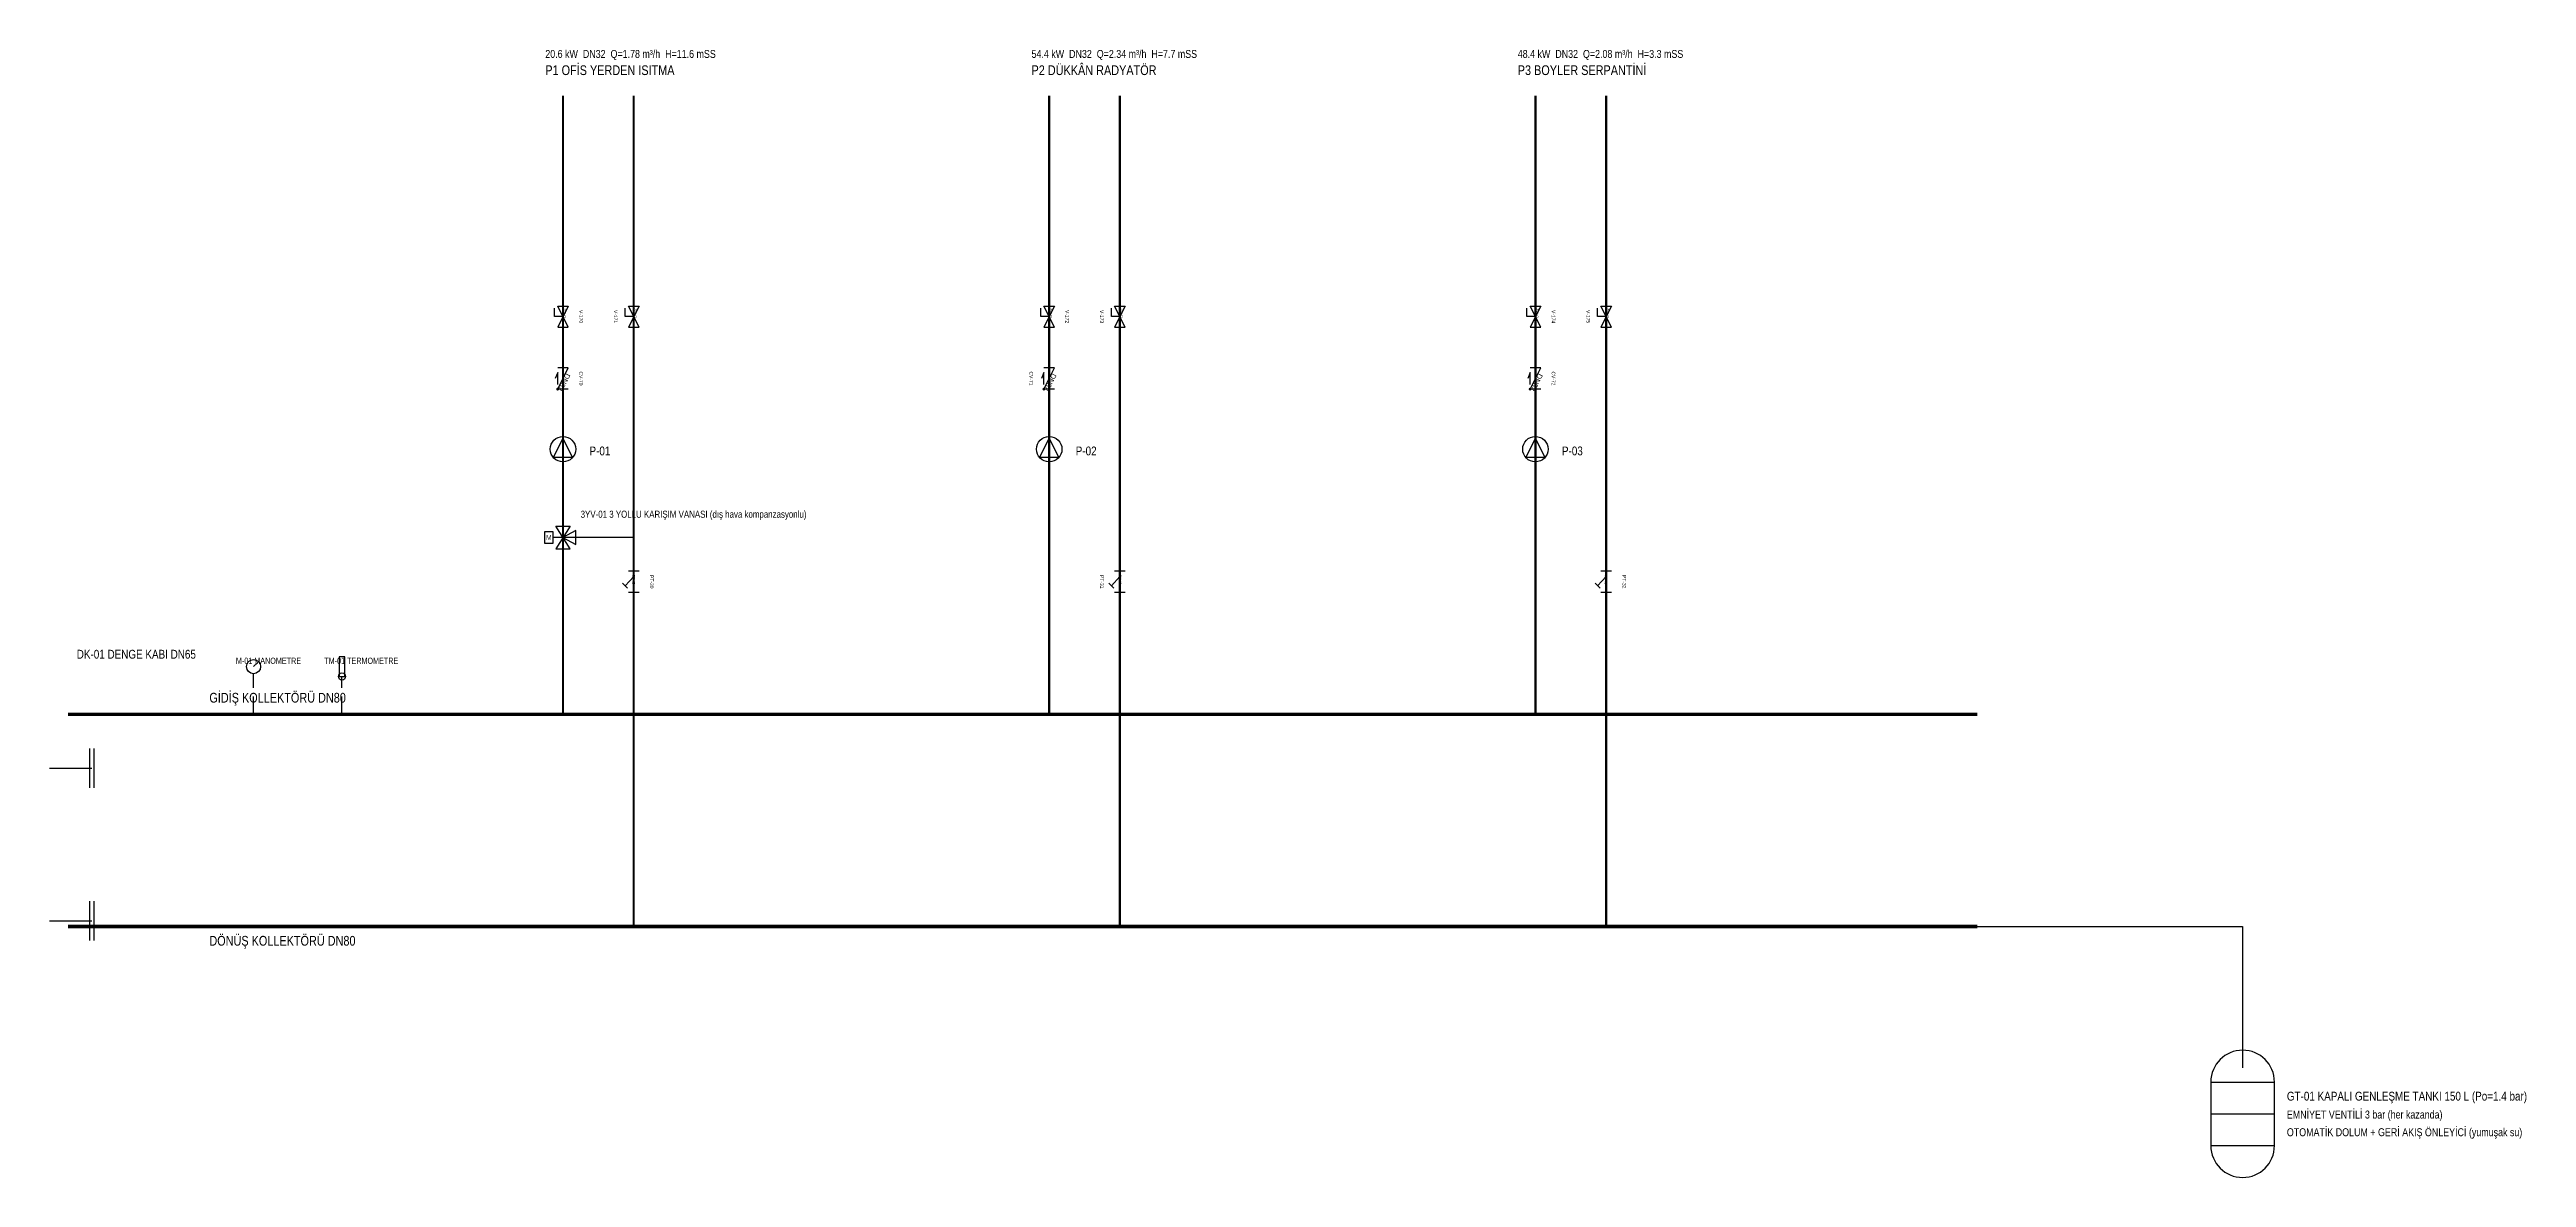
# Model space of a CAD drawing. Header units: centimetres. Extents: x 247996 to 314900, y -468471 to -440326.
# Drawn here: x 291269 to 294071, y -446274 to -444998 of the extents above; entities that cross this region are included whole.
import ezdxf
from ezdxf.enums import TextEntityAlignment as Align

# ---------------------------------------------------------------- set-up
doc = ezdxf.new("R2010")
doc.units = ezdxf.units.CM
doc.linetypes.add('ISITMA DONUS HATTI', pattern=[1.66, 1.57, -0.02, -0.07])
doc.layers.add('SCOTT-MTY-CİHAZ', color=135, linetype='Continuous')
doc.layers.add('SCOTT-MTY-VANA', color=1, linetype='Continuous')
for name, color, linetype, lineweight in [('SCOTT-MTY-ISITMA-CAP', 41, 'CONTINUOUS', 30), ('SCOTT-MTY-ISITMA-DONUS-BORU', 30, 'ISITMA DONUS HATTI', 30), ('SCOTT-MTY-ISITMA-GIDIS-BORU', 10, 'CONTINUOUS', 30)]:
    doc.layers.add(name, color=color, linetype=linetype, lineweight=lineweight)
doc.styles.add('CAP', font='wturkce.SHX', dxfattribs={"width": 0.65})
doc.styles.add('ROTAS', font='arial.ttf')

# ---------------------------------------------------------------- blocks, each defined once
blk = doc.blocks.new('T-POMPA')
blk.add_lwpolyline([(-5, -6), (7, 0), (-5, 6)], close=True)
blk.add_circle((0, 0), 8)
blk = doc.blocks.new('MTY-CEKVALF VANA')
at = {"layer": 'SCOTT-MTY-VANA'}
h = blk.add_hatch(color=256, dxfattribs=at)
edge = h.paths.add_edge_path()
edge.add_arc((-10, 5), 1.41, 180, 540, ccw=False)
for p, q in [((-10, -5), (-10, 5)), ((-10, 5), (10, -5)), ((-5.6, 5), (5.6, 5)), ((5.6, 5), (0, 7.3)), ((10, -5), (10, 5))]:
    blk.add_line(p, q, dxfattribs=at)
at = {"layer": 'SCOTT-MTY-VANA', "style": 'CAP', "width": 0.65}
blk.add_attdef('CAP', text='', height=5, rotation=153.4349, dxfattribs=at).set_placement((0, 0), align=Align.CENTER)
blk = doc.blocks.new('MTY-KURESEL VANA')
at = {"layer": 'SCOTT-MTY-VANA'}
for p, q in [((0, 0), (0, 8)), ((0, 8), (8, 8))]:
    blk.add_line(p, q, dxfattribs=at)
blk.add_lwpolyline([(-10, 5), (-10, -5), (10, 5), (10, -5), (-10, 5)], dxfattribs=at)
blk.add_attdef('CAP', (-1.1, -2.7), '', height=2.5, dxfattribs=at)
blk = doc.blocks.new('MTY-PISLIK TUTUCU')
at = {"layer": 'SCOTT-MTY-VANA'}
for p, q in [((-10, -5), (-10, 5)), ((-10, 0), (10, 0)), ((10, -5), (10, 5))]:
    blk.add_line(p, q, dxfattribs=at)
at = {"layer": 'SCOTT-MTY-VANA', "color": 1, "ltscale": 75}
for p, q in [((-6.1, 5.8), (-1.4, 10.5)), ((5.1, 0), (-3.7, 8.1))]:
    blk.add_line(p, q, dxfattribs=at)
at = {"layer": 'SCOTT-MTY-VANA'}
blk.add_attdef('CAP', (-2.4, -1.2), '', height=2.5, dxfattribs=at)
blk = doc.blocks.new('T-GENLESME')
blk.add_line((-15, -5), (15, -5))
for points in [[(-15, 10), (15, 10)], [(-15, 10), (-15, -20), (15, -20), (15, 10)]]:
    blk.add_lwpolyline(points)
for centre, start, end in [((0, 10), 0, 180), ((0, -20), 180, 360)]:
    blk.add_arc(centre, 15, start, end)

msp = doc.modelspace()

# ---------------------------------------------------------------- linework, layer by layer
at = {"layer": 'SCOTT-MTY-CİHAZ'}
for p, q in [((291500, -445696), (291504.8, -445691.2)), ((291500, -445720), (291500, -445704)), ((291600, -445720), (291600, -445707.2)), ((291314.8, -445833), (291314.8, -445788.6)), ((291319.6, -445833), (291319.6, -445788.6)), ((291269.2, -445810.8), (291317.2, -445810.8)), ((291314.8, -446005.8), (291314.8, -445961.4)), ((291319.6, -446005.8), (291319.6, -445961.4)), ((291269.2, -445983.6), (291317.2, -445983.6))]:
    msp.add_line(p, q, dxfattribs=at)
msp.add_lwpolyline([(291596.8, -445707.2), (291603.2, -445707.2), (291603.2, -445684.8), (291596.8, -445684.8)], close=True, dxfattribs=at)
for centre, radius in [((291500, -445696), 8), ((291600, -445707.2), 4)]:
    msp.add_circle(centre, radius, dxfattribs=at)
at = {"layer": 'SCOTT-MTY-ISITMA-DONUS-BORU'}
for points, const_width in [([(291930, -445990), (291930, -445050)], 2.5), ([(292480, -445990), (292480, -445050)], 2.5), ([(293030, -445990), (293030, -445050)], 2.5), ([(291290, -445990), (291450, -445990), (293450, -445990)], 4)]:
    msp.add_lwpolyline(points, dxfattribs=dict(at, const_width=const_width))
for points in [[(291930, -445550), (291850, -445550)], [(293450, -445990), (293750, -445990), (293750, -446150)]]:
    msp.add_lwpolyline(points, dxfattribs=at)
at = {"layer": 'SCOTT-MTY-ISITMA-GIDIS-BORU'}
for points, const_width in [([(291850, -445750), (291850, -445050)], 2.5), ([(292400, -445750), (292400, -445050)], 2.5), ([(292950, -445750), (292950, -445050)], 2.5), ([(291290, -445750), (291450, -445750), (293450, -445750)], 4)]:
    msp.add_lwpolyline(points, dxfattribs=dict(at, const_width=const_width))
for points in [[(291500, -445750), (291500, -445730)], [(291600, -445750), (291600, -445730)]]:
    msp.add_lwpolyline(points, dxfattribs=at)
at = {"layer": 'SCOTT-MTY-VANA'}
for points in [[(291838.8, -445556.4), (291838.8, -445543.6), (291829.2, -445543.6), (291829.2, -445556.4)], [(291858, -445562.8), (291842, -445537.2), (291858, -445537.2), (291842, -445562.8)], [(291850, -445550), (291864.4, -445558), (291864.4, -445542)]]:
    msp.add_lwpolyline(points, close=True, dxfattribs=at)
msp.add_lwpolyline([(291850, -445550), (291838.8, -445550)], dxfattribs=at)

# ---------------------------------------------------------------- block references
at = {"layer": 'SCOTT-MTY-CİHAZ', "xscale": 1.8, "yscale": 1.8, "rotation": 90}
for p in [(291850, -445450), (292400, -445450), (292950, -445450)]:
    msp.add_blockref('T-POMPA', p, dxfattribs=at)
at = {"layer": 'SCOTT-MTY-CİHAZ', "xscale": 2.4, "yscale": 2.4}
msp.add_blockref('T-GENLESME', (293750, -446190), dxfattribs=at)
at = {"layer": 'SCOTT-MTY-VANA', "xscale": 1.2, "yscale": 1.2, "rotation": 90}
for name, p in [('MTY-KURESEL VANA', (291850, -445300)), ('MTY-KURESEL VANA', (291930, -445300)), ('MTY-KURESEL VANA', (292400, -445300)), ('MTY-KURESEL VANA', (292480, -445300)), ('MTY-KURESEL VANA', (292950, -445300)), ('MTY-KURESEL VANA', (293030, -445300)), ('MTY-PISLIK TUTUCU', (291930, -445600)), ('MTY-PISLIK TUTUCU', (292480, -445600)), ('MTY-PISLIK TUTUCU', (293030, -445600))]:
    msp.add_blockref(name, p, dxfattribs=at).add_auto_attribs({'CAP': 'DN32'})
at = {"layer": 'SCOTT-MTY-VANA'}
ref = msp.add_blockref('MTY-CEKVALF VANA', (291850, -445370), dxfattribs=dict(at, xscale=1.2, yscale=1.2, rotation=90))
ref.add_attrib('CAP', 'DN32', (291853.2, -445363.6), dxfattribs={"height": 6, "rotation": 243.4349, "style": 'CAP'})
ref = msp.add_blockref('MTY-CEKVALF VANA', (292400, -445370), dxfattribs=dict(at, xscale=1.2, yscale=1.2, rotation=90))
ref.add_attrib('CAP', 'DN32', (292403.2, -445363.6), dxfattribs={"height": 6, "rotation": 243.4349, "style": 'CAP'})
ref = msp.add_blockref('MTY-CEKVALF VANA', (292950, -445370), dxfattribs=dict(at, xscale=1.2, yscale=1.2, rotation=90))
ref.add_attrib('CAP', 'DN32', (292953.2, -445363.6), dxfattribs={"height": 6, "rotation": 243.4349, "style": 'CAP'})

# ---------------------------------------------------------------- texts
at = {"layer": 'SCOTT-MTY-CİHAZ', "style": 'ROTAS', "width": 0.8}
for s, height, p in [('P1 OFİS YERDEN ISITMA', 11, (291830, -445030)), ('P2 DÜKKÂN RADYATÖR', 11, (292380, -445030)), ('P3 BOYLER SERPANTİNİ', 11, (292930, -445030)), ('P-01', 10, (291880, -445460)), ('P-02', 10, (292430, -445460)), ('P-03', 10, (292980, -445460)), ('3YV-01 3 YOLLU KARIŞIM VANASI (dış hava kompanzasyonlu)', 8, (291870, -445530)), ('DK-01 DENGE KABI DN65', 10, (291300, -445690)), ('M-01 MANOMETRE', 7, (291480, -445695)), ('TM-01 TERMOMETRE', 7, (291580, -445695)), ('GT-01 KAPALI GENLEŞME TANKI 150 L (Po=1.4 bar)', 10, (293800, -446190)), ('OTOMATİK DOLUM + GERİ AKIŞ ÖNLEYİCİ (yumuşak su)', 9, (293800, -446230)), ('EMNİYET VENTİLİ 3 bar (her kazanda)', 9, (293800, -446210))]:
    msp.add_text(s, height=height, dxfattribs=at).set_placement(p, align=Align.BOTTOM_LEFT)
at = {"layer": 'SCOTT-MTY-ISITMA-CAP', "style": 'ROTAS', "width": 0.8}
for s, height, p in [('20.6 kW  DN32  Q=1.78 m³/h  H=11.6 mSS', 9, (291830, -445010)), ('54.4 kW  DN32  Q=2.34 m³/h  H=7.7 mSS', 9, (292380, -445010)), ('48.4 kW  DN32  Q=2.08 m³/h  H=3.3 mSS', 9, (292930, -445010)), ('GİDİŞ KOLLEKTÖRÜ DN80', 11, (291450, -445740)), ('DÖNÜŞ KOLLEKTÖRÜ DN80', 11, (291450, -446015))]:
    msp.add_text(s, height=height, dxfattribs=at).set_placement(p, align=Align.BOTTOM_LEFT)
at = {"layer": 'SCOTT-MTY-VANA', "style": 'ROTAS', "width": 0.8}
for s, p in [('V-170', (291870.4, -445300)), ('V-171', (291909.6, -445300)), ('V-172', (292420.4, -445300)), ('V-173', (292459.6, -445300)), ('V-174', (292970.4, -445300)), ('V-175', (293009.6, -445300)), ('CV-70', (291870.4, -445370)), ('CV-71', (292379.6, -445370)), ('CV-72', (292970.4, -445370)), ('PT-30', (291950.4, -445600)), ('PT-31', (292459.6, -445600)), ('PT-32', (293050.4, -445600))]:
    msp.add_text(s, height=4, rotation=-90, dxfattribs=at).set_placement(p, align=Align.MIDDLE_CENTER)
msp.add_text('M', height=5.6, dxfattribs=at).set_placement((291834, -445550), align=Align.MIDDLE_CENTER)

doc.saveas('drawing.dxf')
